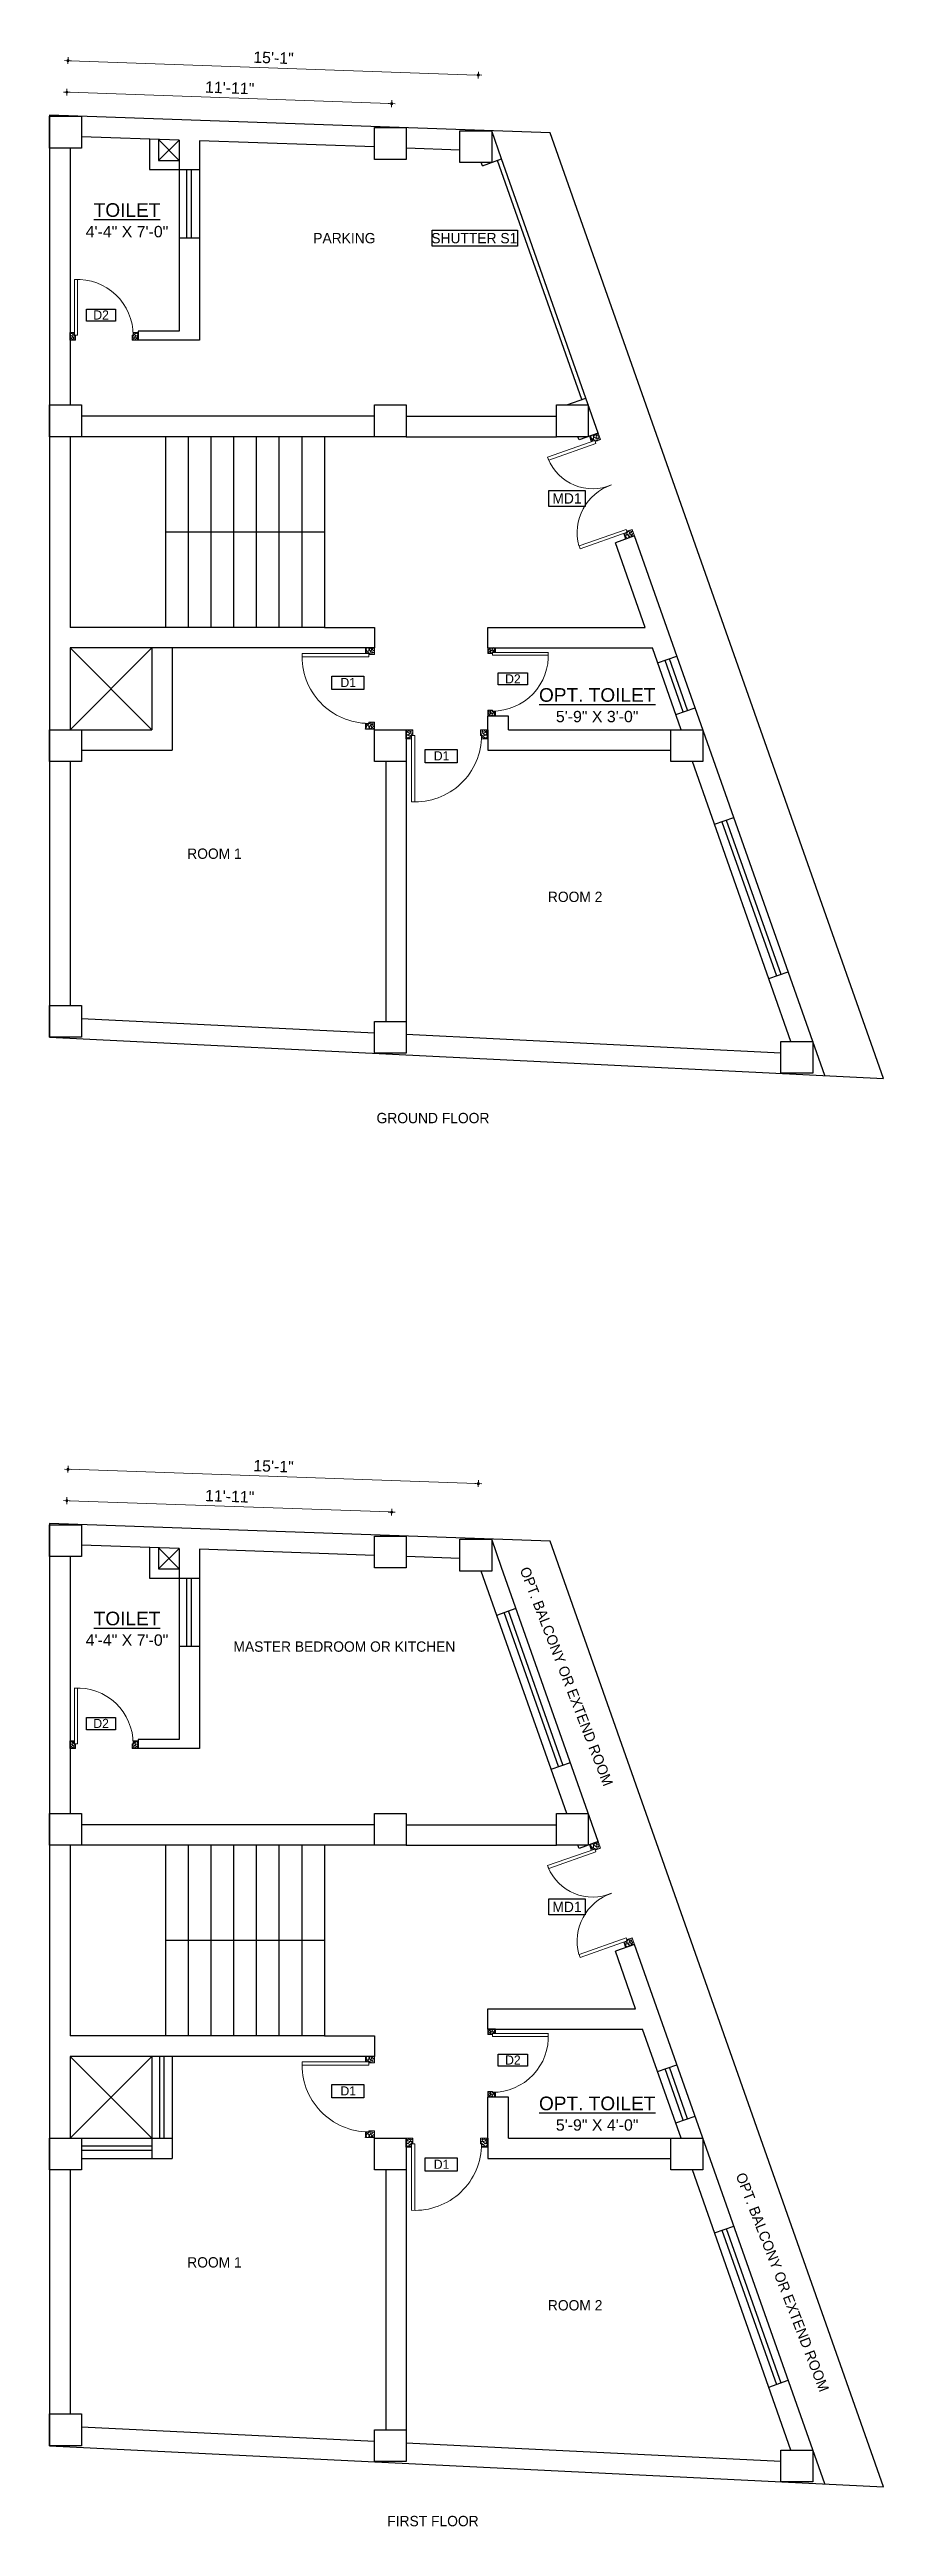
# Model space of a CAD drawing. Header units: inches. Extents: x -4105 to 11025, y -15557 to -3174.
# Drawn here: x 5422 to 5789, y -14174 to -13084 of the extents above; entities that cross this region are included whole.
import ezdxf

# ---------------------------------------------------------------- set-up
doc = ezdxf.new("R2010")
doc.units = ezdxf.units.IN
doc.header["$LTSCALE"] = 0.5
doc.header["$MEASUREMENT"] = 0
doc.header["$PDMODE"] = 66
for name, color, linetype, lineweight in [('door', 202, 'Continuous', 5), ('Ele', 7, 'Continuous', 30), ('hatch', 9, 'Continuous', 0), ('Toilet', 7, 'Continuous', 25), ('wall', 20, 'Continuous', 40)]:
    doc.layers.add(name, color=color, linetype=linetype, lineweight=lineweight)
doc.styles.add('arial', font='arial.ttf')
doc.styles.get("Standard").update_dxf_attribs({"font": 'arial.ttf'})
doc.dimstyles.new('S8', dxfattribs={"dimtxt": 5, "dimasz": 1, "dimexe": 6, "dimexo": 18, "dimgap": 1.9375, "dimtad": 1, "dimdec": 0, "dimzin": 3, "dimdsep": 46, "dimlunit": 4, "dimtxsty": 'Standard', "dimblk": 'dot 2', "dimcen": 12, "dimse1": 1, "dimse2": 1, "dimclrd": 1, "dimclre": 1, "dimclrt": 256, "dimadec": 0, "dimazin": 0, "dimtfac": 0.75, "dimtdec": 0, "dimtix": 1, "dimtmove": 1, "dimatfit": 3, "dimldrblk": 'DOT', "dimfxl": 1, "dimtolj": 1, "dimtzin": 0, "dimlwd": 9, "dimlwe": 9, "dimarcsym": 0})

msp = doc.modelspace()

# ---------------------------------------------------------------- texts
at = {"layer": 'Ele', "color": 0, "ltscale": 2, "char_height": 6, "attachment_point": 2}
for s, insert in [('{\\LTOILET\\fArial TUR|b0|i0|c162|p34;\\P\\fArial TUR|b0|i0|c0|p34;\\H0.8333x;\\l4\\fArial TUR|b0|i0|c162|p34;\'-4" X \\fArial TUR|b0|i0|c0|p34;7\\fArial TUR|b0|i0|c162|p34;\'-0"}', (5456.4, -13151.5)), ('{\\fArial TUR|b0|i0|c162|p34;\\LOPT. TOILET\\P\\fArial TUR|b0|i0|c0|p34;\\H0.8333x;\\l5\\fArial TUR|b0|i0|c162|p34;\'-\\fArial TUR|b0|i0|c0|p34;9\\fArial TUR|b0|i0|c162|p34;" X \\fArial TUR|b0|i0|c0|p34;3\\fArial TUR|b0|i0|c162|p34;\'-0"}', (5663.4, -13365)), ('{\\LTOILET\\fArial TUR|b0|i0|c162|p34;\\P\\fArial TUR|b0|i0|c0|p34;\\H0.8333x;\\l4\\fArial TUR|b0|i0|c162|p34;\'-4" X \\fArial TUR|b0|i0|c0|p34;7\\fArial TUR|b0|i0|c162|p34;\'-0"}', (5456.4, -13771.6)), ('{\\fArial TUR|b0|i0|c162|p34;\\LOPT. TOILET\\P\\fArial TUR|b0|i0|c0|p34;\\H0.8333x;\\l5\\fArial TUR|b0|i0|c162|p34;\'-\\fArial TUR|b0|i0|c0|p34;9\\fArial TUR|b0|i0|c162|p34;" X \\fArial TUR|b0|i0|c0|p34;4\\fArial TUR|b0|i0|c162|p34;\'-0"}', (5663.4, -13985.1))]:
    msp.add_mtext(s, dxfattribs=dict(at, insert=insert))
at = {"layer": 'Ele', "color": 0, "ltscale": 2, "style": 'arial'}
for s, insert, char_height, attachment_point in [('{\\fCentury Gothic|b0|i0|c0|p34;PARKING}', (5552.1, -13164.6), 4.55, 2), ('{\\fCentury Gothic|b0|i0|c0|p34;SHUTTER S1}', (5609.3, -13164.6), 4.55, 2), ('{\\fCentury Gothic|b0|i0|c0|p34;D2}', (5445, -13202.7), 4, 8), ('{\\fCentury Gothic|b0|i0|c0|p34;MD1}', (5650.1, -13279.2), 4.55, 2), ('{\\fCentury Gothic|b0|i0|c0|p34;D2}', (5626.3, -13362.9), 4, 8), ('{\\fCentury Gothic|b0|i0|c0|p34;D1}', (5553.8, -13360.5), 4, 2), ('{\\fCentury Gothic|b0|i0|c0|p34;D1}', (5594.9, -13392.8), 4, 2), ('{\\fCentury Gothic|b0|i0|c0|p34;ROOM 1}', (5494.9, -13435.6), 4.55, 2), ('{\\fCentury Gothic|b0|i0|c0|p34;ROOM 2}', (5653.7, -13454.6), 4.55, 2), ('{\\fCentury Gothic|b0|i0|c0|p34;GROUND FLOOR }', (5591.1, -13552), 4.55, 2), ('{\\fCentury Gothic|b0|i0|c0|p34;MASTER BEDROOM OR KITCHEN}', (5552.1, -13784.7), 4.55, 2), ('{\\fCentury Gothic|b0|i0|c0|p34;D2}', (5445, -13822.8), 4, 8), ('{\\fCentury Gothic|b0|i0|c0|p34;MD1}', (5650.1, -13899.3), 4.55, 2), ('{\\fCentury Gothic|b0|i0|c0|p34;D2}', (5626.3, -13971), 4, 8), ('{\\fCentury Gothic|b0|i0|c0|p34;D1}', (5553.8, -13980.6), 4, 2), ('{\\fCentury Gothic|b0|i0|c0|p34;D1}', (5594.9, -14012.9), 4, 2), ('{\\fCentury Gothic|b0|i0|c0|p34;ROOM 1}', (5494.9, -14055.8), 4.55, 2), ('{\\fCentury Gothic|b0|i0|c0|p34;ROOM 2}', (5653.7, -14074.7), 4.55, 2), ('{\\fCentury Gothic|b0|i0|c0|p34;FIRST FLOOR }', (5591.1, -14169.7), 4.55, 2)]:
    msp.add_mtext(s, dxfattribs=dict(at, insert=insert, char_height=char_height, attachment_point=attachment_point))
at = {"layer": 'Ele', "color": 0, "ltscale": 2, "char_height": 4.55, "attachment_point": 2, "rotation": 291.1437, "style": 'arial'}
for insert in [(5652, -13799.3), (5747.1, -14066)]:
    msp.add_mtext('{\\fCentury Gothic|b0|i0|c0|p34;OPT. BALCONY OR EXTEND ROOM}', dxfattribs=dict(at, insert=insert))

# ---------------------------------------------------------------- blocks, each defined once
blk = doc.blocks.new('dot1')
at = {"layer": 'hatch'}
h = blk.add_hatch(color=256, dxfattribs=at)
edge = h.paths.add_edge_path()
edge.add_arc((0, 0), 1, 0, 360)
for p, q in [((3, 0), (-3, 0)), ((0, 3), (0, -3))]:
    blk.add_line(p, q, dxfattribs=at)
blk.add_circle((0, 0), 1, dxfattribs=at)
blk = doc.blocks.new('dot 2')
at = {"layer": 'hatch', "xscale": 0.5, "yscale": 0.5, "zscale": 0.5}
blk.add_blockref('dot1', (0, 0), dxfattribs=at)
blk = doc.blocks.new('*D850')
at = {"layer": 'Defpoints', "color": 0, "transparency": 16777216}
for p in [(5429.9, -13102.6), (5429.3, -13120.2), (5572.3, -13125.2)]:
    blk.add_point(p, dxfattribs=at)
at = {"layer": 'Toilet', "color": 1, "lineweight": 9, "transparency": 16777216}
blk.add_line((5571.9, -13107.6), (5430.9, -13102.6), dxfattribs=at)
for p, rotation in [((5429.9, -13102.6), 177.9779001232576), ((5572.9, -13107.7), 357.9779001232576)]:
    blk.add_blockref('dot 2', p, dxfattribs=dict(at, rotation=rotation))
at = {"layer": 'Toilet', "transparency": 16777216, "insert": (5501.6, -13100.7), "char_height": 5, "attachment_point": 5, "rotation": 357.9779}
blk.add_mtext('\\A1;11\'-11"', dxfattribs=at)
blk = doc.blocks.new('_Dot')
at = {"color": 0, "linetype": 'ByBlock', "lineweight": -2}
blk.add_line((-0.5, 0), (-1, 0), dxfattribs=at)
at = {"color": 0, "linetype": 'ByBlock', "const_width": 0.5}
blk.add_lwpolyline([(-0.25, 0, 1), (0.25, 0, 1)], format="xyb", close=True, dxfattribs=at)
blk = doc.blocks.new('*D851')
at = {"layer": 'Defpoints', "color": 0, "transparency": 16777216}
for p in [(5430.4, -13088.7), (5429.3, -13120.2), (5610, -13126.6)]:
    blk.add_point(p, dxfattribs=at)
at = {"layer": 'Toilet', "color": 1, "lineweight": 9, "transparency": 16777216}
blk.add_line((5610.1, -13095.1), (5431.4, -13088.8), dxfattribs=at)
for p, rotation in [((5430.4, -13088.7), 177.9779001232572), ((5611.1, -13095.1), 357.9779001232572)]:
    blk.add_blockref('dot 2', p, dxfattribs=dict(at, rotation=rotation))
at = {"layer": 'Toilet', "transparency": 16777216, "insert": (5520.9, -13087.5), "char_height": 5, "attachment_point": 5, "rotation": 357.9779}
blk.add_mtext('\\A1;15\'-1"', dxfattribs=at)
blk = doc.blocks.new('A$C27B36B59')
at = {"layer": 'door'}
for p, q in [((0, 4), (0, 0)), ((2.5, 4), (0, 4)), ((0, 0), (3, 0)), ((2.5, 2.5), (2.5, 4)), ((3, 2.5), (2.5, 2.5)), ((3, 0), (3, 2.5))]:
    blk.add_line(p, q, dxfattribs=at)
for centre, radius, start, end in [((-1.4, -0.5), 4.75, 22.1411, 72.838), ((1.3, 2.1), 1.64, 45.138, 144.8948), ((2.2, 0.3), 2.49, 83.3149, 152.658), ((0.1, 0.4), 2.05, 349.4875, 93.6805), ((2, -0.5), 2.01, 58.7447, 166.495), ((-0.1, 0.3), 1.13, 343.542, 86.947), ((2.1, -0.4), 1.17, 38.2816, 160.1519)]:
    blk.add_arc(centre, radius, start, end, dxfattribs=at)
blk = doc.blocks.new('D2')
at = {"layer": 'door'}
for p, q in [((74474, 24047.6), (74474, 24018.1)), ((74474, 24047.6), (74475.5, 24047.6)), ((74475.5, 24047.6), (74475.5, 24018.1))]:
    blk.add_line(p, q, dxfattribs=at)
blk.add_arc((74474, 24047.6), 29.5, 180, 272.9146, dxfattribs=at)
at = {"layer": 'door', "xscale": -1, "rotation": 180}
blk.add_blockref('A$C27B36B59', (74442, 24050.1), dxfattribs=at)
at = {"layer": 'door', "rotation": 180}
blk.add_blockref('A$C27B36B59', (74478, 24050.1), dxfattribs=at)
blk = doc.blocks.new('*D860')
at = {"layer": 'Defpoints', "color": 0, "transparency": 16777216}
for p in [(5429.9, -13722.7), (5429.3, -13740.3), (5572.3, -13745.3)]:
    blk.add_point(p, dxfattribs=at)
at = {"layer": 'Toilet', "color": 1, "lineweight": 9, "transparency": 16777216}
blk.add_line((5571.9, -13727.7), (5430.9, -13722.8), dxfattribs=at)
for p, rotation in [((5429.9, -13722.7), 177.9779001232576), ((5572.9, -13727.8), 357.9779001232576)]:
    blk.add_blockref('dot 2', p, dxfattribs=dict(at, rotation=rotation))
at = {"layer": 'Toilet', "transparency": 16777216, "insert": (5501.6, -13720.8), "char_height": 5, "attachment_point": 5, "rotation": 357.9779}
blk.add_mtext('\\A1;11\'-11"', dxfattribs=at)
blk = doc.blocks.new('*D861')
at = {"layer": 'Defpoints', "color": 0, "transparency": 16777216}
for p in [(5430.4, -13708.9), (5429.3, -13740.3), (5610, -13746.7)]:
    blk.add_point(p, dxfattribs=at)
at = {"layer": 'Toilet', "color": 1, "lineweight": 9, "transparency": 16777216}
blk.add_line((5610.1, -13715.2), (5431.4, -13708.9), dxfattribs=at)
for p, rotation in [((5430.4, -13708.9), 177.9779001232572), ((5611.1, -13715.2), 357.9779001232572)]:
    blk.add_blockref('dot 2', p, dxfattribs=dict(at, rotation=rotation))
at = {"layer": 'Toilet', "transparency": 16777216, "insert": (5520.9, -13707.6), "char_height": 5, "attachment_point": 5, "rotation": 357.9779}
blk.add_mtext('\\A1;15\'-1"', dxfattribs=at)

# ---------------------------------------------------------------- dimensions: what is measured, and where the dimension line sits
at = {"layer": 'Toilet'}
for p1, p2, distance, picture, middle in [((5610, -13126.6), (5429.3, -13120.2), -31.4, '*D851', (5520.9, -13087.5)), ((5572.3, -13125.2), (5429.3, -13120.2), -17.6, '*D850', (5501.6, -13100.7)), ((5610, -13746.7), (5429.3, -13740.3), -31.4, '*D861', (5520.9, -13707.6)), ((5572.3, -13745.3), (5429.3, -13740.3), -17.6, '*D860', (5501.6, -13720.8))]:
    dim = msp.add_aligned_dim(p1=p1, p2=p2, distance=distance, dimstyle='S8', override={"dimfxl": 2, "dimfxlon": 1, "dimarcsym": 1}, dxfattribs=at)
    dim.commit()
    dim.dimension.update_dxf_attribs({"geometry": picture, "text_midpoint": middle})

# ---------------------------------------------------------------- linework, layer by layer
at = {"layer": 'door', "ltscale": 0.5}
for p, q in [((5662.3, -13256), (5641.6, -13263.3)), ((5662.8, -13257.3), (5642.1, -13264.6)), ((5660, -13254.1), (5660.8, -13256.4)), ((5662.3, -13256), (5662.8, -13257.3)), ((5662.6, -13256.4), (5664.9, -13255.6)), ((5642.1, -13264.6), (5641.6, -13263.3)), ((5676.1, -13295.1), (5655.4, -13302.4)), ((5655.4, -13302.4), (5655.9, -13303.7)), ((5676.6, -13296.4), (5655.9, -13303.7)), ((5676, -13299.3), (5675.2, -13297)), ((5676.6, -13296.4), (5676.1, -13295.1)), ((5676.5, -13295.9), (5678.8, -13295.1)), ((5679.8, -13298), (5678.8, -13295.1)), ((5662.3, -13876.1), (5641.6, -13883.4)), ((5662.8, -13877.4), (5642.1, -13884.7)), ((5660, -13874.2), (5660.8, -13876.5)), ((5662.3, -13876.1), (5662.8, -13877.4)), ((5662.6, -13876.5), (5664.9, -13875.7)), ((5642.1, -13884.7), (5641.6, -13883.4)), ((5676.1, -13915.2), (5655.4, -13922.5)), ((5655.4, -13922.5), (5655.9, -13923.8)), ((5676.6, -13916.5), (5655.9, -13923.8)), ((5676, -13919.5), (5675.2, -13917.1)), ((5676.6, -13916.5), (5676.1, -13915.2)), ((5676.5, -13916), (5678.8, -13915.2)), ((5679.8, -13918.1), (5678.8, -13915.2))]:
    msp.add_line(p, q, dxfattribs=at)
for centre, radius, start, end in [((5661.4, -13256.1), 21.1, 202.3148, 293.1551), ((5676.7, -13296.5), 22.1, 108.3541, 195.4336), ((5661.4, -13876.2), 21.1, 202.3148, 293.1551), ((5676.7, -13916.6), 22.1, 108.3541, 195.4336)]:
    msp.add_arc(centre, radius, start, end, dxfattribs=at)
at = {"layer": 'Ele', "color": 0, "ltscale": 2}
for points in [[(5438.5, -13198.1), (5451.4, -13198.1), (5451.4, -13203.4), (5438.5, -13203.4)], [(5619.8, -13358.2), (5632.7, -13358.2), (5632.7, -13363.6), (5619.8, -13363.6)], [(5560.6, -13365.6), (5546.6, -13365.6), (5546.6, -13359.7), (5560.6, -13359.7)], [(5601.7, -13397.9), (5587.7, -13397.9), (5587.7, -13392), (5601.7, -13392)], [(5438.5, -13818.2), (5451.4, -13818.2), (5451.4, -13823.6), (5438.5, -13823.6)], [(5619.8, -13966.4), (5632.7, -13966.4), (5632.7, -13971.7), (5619.8, -13971.7)], [(5560.6, -13985.7), (5546.6, -13985.7), (5546.6, -13979.8), (5560.6, -13979.8)], [(5601.7, -14018), (5587.7, -14018), (5587.7, -14012.1), (5601.7, -14012.1)]]:
    msp.add_lwpolyline(points, close=True, dxfattribs=at)
at = {"layer": 'Toilet'}
for p, q in [((5642.7, -13120.5), (5422.3, -13112.7)), ((5422.3, -13112.7), (5422.3, -13518.7)), ((5431.3, -13127.2), (5431.3, -13207.8)), ((5479.3, -13123.7), (5436.3, -13122.2)), ((5466.3, -13123.2), (5466.3, -13136.7)), ((5470.3, -13123.4), (5470.3, -13132.7)), ((5470.3, -13123.4), (5479.3, -13132.7)), ((5470.3, -13132.7), (5479.3, -13123.7)), ((5479.3, -13123.7), (5479.3, -13207.8)), ((5488.3, -13124), (5488.3, -13211.8)), ((5565.3, -13126.7), (5488.3, -13124)), ((5603, -13128.1), (5579.3, -13127.2)), ((5621.3, -13132), (5617, -13119.6)), ((5789.4, -13536.8), (5642.7, -13120.5)), ((5466.3, -13136.7), (5479.3, -13136.7)), ((5470.3, -13132.7), (5479.3, -13132.7)), ((5479.3, -13136.7), (5488.3, -13136.7)), ((5482.8, -13166.7), (5482.8, -13136.7)), ((5484.8, -13166.7), (5484.8, -13136.7)), ((5612.9, -13135), (5612.3, -13133.6)), ((5612.9, -13135), (5621.3, -13132)), ((5656.6, -13237.9), (5619.5, -13132.7)), ((5658.4, -13237.3), (5621.3, -13132)), ((5479.3, -13166.7), (5488.3, -13166.7)), ((5431.3, -13207.8), (5431.3, -13240.3)), ((5479.3, -13207.8), (5461.3, -13207.8)), ((5461.3, -13207.8), (5461.3, -13211.8)), ((5488.3, -13211.8), (5461.3, -13211.8)), ((5650, -13240.3), (5658.4, -13237.3)), ((5663.9, -13252.7), (5658.4, -13237.3)), ((5565.3, -13245.3), (5436.3, -13245.3)), ((5579.3, -13245.3), (5645.5, -13245.3)), ((5565.3, -13254.3), (5431.3, -13254.3)), ((5431.3, -13254.3), (5431.3, -13338.3)), ((5473.3, -13254.3), (5473.3, -13296.3)), ((5483.3, -13254.3), (5483.3, -13296.3)), ((5493.3, -13254.3), (5493.3, -13296.3)), ((5503.3, -13254.3), (5503.3, -13296.3)), ((5513.3, -13254.3), (5513.3, -13296.3)), ((5523.3, -13254.3), (5523.3, -13296.3)), ((5533.3, -13254.3), (5533.3, -13296.3)), ((5543.3, -13254.3), (5543.3, -13296.3)), ((5579.3, -13254.3), (5645.5, -13254.3)), ((5655.4, -13255.7), (5654.9, -13254.3)), ((5663.9, -13252.7), (5655.4, -13255.7)), ((5543.3, -13296.3), (5473.3, -13296.3)), ((5473.3, -13296.3), (5473.3, -13338.3)), ((5483.3, -13296.3), (5483.3, -13338.3)), ((5493.3, -13296.3), (5493.3, -13338.3)), ((5503.3, -13296.3), (5503.3, -13338.3)), ((5513.3, -13296.3), (5513.3, -13338.3)), ((5523.3, -13296.3), (5523.3, -13338.3)), ((5533.3, -13296.3), (5533.3, -13338.3)), ((5543.3, -13296.3), (5543.3, -13338.3)), ((5679.8, -13298), (5671.4, -13301)), ((5684.5, -13338.3), (5671.4, -13301)), ((5763.6, -13535.5), (5679.8, -13298)), ((5543.3, -13338.3), (5431.3, -13338.3)), ((5565.3, -13347.3), (5431.3, -13347.3)), ((5431.3, -13347.3), (5431.3, -13383.3)), ((5431.3, -13383.3), (5467.3, -13347.3)), ((5467.3, -13383.3), (5431.3, -13347.3)), ((5467.3, -13347.3), (5467.3, -13383.3)), ((5476.3, -13347.3), (5476.3, -13392.3)), ((5543.3, -13338.3), (5565.3, -13338.3)), ((5565.3, -13338.3), (5565.3, -13347.3)), ((5615.3, -13347.3), (5615.3, -13338.3)), ((5615.3, -13338.3), (5684.5, -13338.3)), ((5615.3, -13347.3), (5687.7, -13347.3)), ((5700.4, -13383.3), (5687.7, -13347.3)), ((5690, -13353.9), (5698.5, -13350.9)), ((5701.3, -13375.4), (5693.3, -13352.8)), ((5703.2, -13374.7), (5695.2, -13352.1)), ((5615.3, -13383.3), (5615.3, -13377.3)), ((5624.3, -13377.3), (5615.3, -13377.3)), ((5624.3, -13383.3), (5624.3, -13377.3)), ((5698, -13376.6), (5706.5, -13373.6)), ((5436.3, -13383.3), (5467.3, -13383.3)), ((5615.3, -13383.3), (5615.3, -13392.3)), ((5624.3, -13383.3), (5700.4, -13383.3)), ((5431.3, -13397.3), (5431.3, -13504.7)), ((5436.3, -13392.3), (5476.3, -13392.3)), ((5570.3, -13397.3), (5570.3, -13511.7)), ((5579.3, -13397.3), (5579.3, -13517.6)), ((5615.3, -13392.3), (5695.9, -13392.3)), ((5748.7, -13520.5), (5705.3, -13397.3)), ((5715, -13424.9), (5723.5, -13422)), ((5718.3, -13423.8), (5742.3, -13491.7)), ((5720.2, -13423.1), (5744.2, -13491)), ((5739, -13492.9), (5747.5, -13489.9)), ((5436.3, -13510.4), (5565.3, -13516.7)), ((5422.3, -13518.7), (5789.4, -13536.8)), ((5579.3, -13517.4), (5744.3, -13525.5)), ((5642.7, -13740.6), (5422.3, -13732.8)), ((5422.3, -13732.8), (5422.3, -14138.8)), ((5621.3, -13752.1), (5617, -13739.7)), ((5431.3, -13747.3), (5431.3, -13827.9)), ((5479.3, -13743.8), (5436.3, -13742.3)), ((5466.3, -13743.4), (5466.3, -13756.8)), ((5470.3, -13743.5), (5470.3, -13752.8)), ((5470.3, -13743.5), (5479.3, -13752.8)), ((5470.3, -13752.8), (5479.3, -13743.8)), ((5479.3, -13743.8), (5479.3, -13827.9)), ((5565.3, -13746.9), (5488.3, -13744.1)), ((5488.3, -13744.1), (5488.3, -13831.9)), ((5603, -13748.2), (5579.3, -13747.3)), ((5789.4, -14156.9), (5642.7, -13740.6)), ((5466.3, -13756.8), (5479.3, -13756.8)), ((5470.3, -13752.8), (5479.3, -13752.8)), ((5479.3, -13756.8), (5488.3, -13756.8)), ((5482.8, -13786.8), (5482.8, -13756.8)), ((5484.8, -13786.8), (5484.8, -13756.8)), ((5650, -13860.4), (5612.3, -13753.7)), ((5658.4, -13857.4), (5621.3, -13752.1)), ((5619.2, -13773.1), (5627.7, -13770.1)), ((5646.4, -13839.8), (5622.5, -13771.9)), ((5648.3, -13839.1), (5624.4, -13771.2)), ((5479.3, -13786.8), (5488.3, -13786.8)), ((5431.3, -13827.9), (5431.3, -13860.4)), ((5479.3, -13827.9), (5461.3, -13827.9)), ((5461.3, -13827.9), (5461.3, -13831.9)), ((5488.3, -13831.9), (5461.3, -13831.9)), ((5643.1, -13841), (5651.6, -13838)), ((5663.9, -13872.8), (5658.4, -13857.4)), ((5565.3, -13865.4), (5436.3, -13865.4)), ((5579.3, -13865.4), (5645.5, -13865.4)), ((5431.3, -13874.4), (5431.3, -13958.4)), ((5565.3, -13874.4), (5431.3, -13874.4)), ((5473.3, -13874.4), (5473.3, -13916.4)), ((5483.3, -13874.4), (5483.3, -13916.4)), ((5493.3, -13874.4), (5493.3, -13916.4)), ((5503.3, -13874.4), (5503.3, -13916.4)), ((5513.3, -13874.4), (5513.3, -13916.4)), ((5523.3, -13874.4), (5523.3, -13916.4)), ((5533.3, -13874.4), (5533.3, -13916.4)), ((5543.3, -13874.4), (5543.3, -13916.4)), ((5579.3, -13874.4), (5645.5, -13874.4)), ((5655.4, -13875.8), (5654.9, -13874.4)), ((5663.9, -13872.8), (5655.4, -13875.8)), ((5543.3, -13916.4), (5473.3, -13916.4)), ((5473.3, -13916.4), (5473.3, -13958.4)), ((5483.3, -13916.4), (5483.3, -13958.4)), ((5493.3, -13916.4), (5493.3, -13958.4)), ((5503.3, -13916.4), (5503.3, -13958.4)), ((5513.3, -13916.4), (5513.3, -13958.4)), ((5523.3, -13916.4), (5523.3, -13958.4)), ((5533.3, -13916.4), (5533.3, -13958.4)), ((5543.3, -13916.4), (5543.3, -13958.4)), ((5679.8, -13918.1), (5671.4, -13921.1)), ((5680.3, -13946.4), (5671.4, -13921.1)), ((5763.6, -14155.6), (5679.8, -13918.1)), ((5615.3, -13955.4), (5615.3, -13946.4)), ((5615.3, -13946.4), (5680.3, -13946.4)), ((5543.3, -13958.4), (5431.3, -13958.4)), ((5543.3, -13958.4), (5565.3, -13958.4)), ((5565.3, -13958.4), (5565.3, -13967.4)), ((5615.3, -13955.4), (5683.4, -13955.4)), ((5700.4, -14003.4), (5683.4, -13955.4)), ((5431.3, -13967.4), (5431.3, -14003.4)), ((5565.3, -13967.4), (5431.3, -13967.4)), ((5431.3, -14003.4), (5467.3, -13967.4)), ((5467.3, -14003.4), (5431.3, -13967.4)), ((5467.3, -13967.4), (5467.3, -14003.4)), ((5470.8, -14003.4), (5470.8, -13967.4)), ((5472.8, -14003.4), (5472.8, -13967.4)), ((5476.3, -13967.4), (5476.3, -14012.4)), ((5690, -13974.1), (5698.5, -13971.1)), ((5701.3, -13995.5), (5693.3, -13972.9)), ((5703.2, -13994.9), (5695.2, -13972.2)), ((5615.3, -14003.4), (5615.3, -13985.4)), ((5624.3, -13985.4), (5615.3, -13985.4)), ((5624.3, -14003.4), (5624.3, -13985.4)), ((5698, -13996.7), (5706.5, -13993.7)), ((5436.3, -14003.4), (5467.3, -14003.4)), ((5467.3, -14006.9), (5436.3, -14006.9)), ((5467.3, -14008.9), (5436.3, -14008.9)), ((5436.3, -14012.4), (5476.3, -14012.4)), ((5467.3, -14003.4), (5467.3, -14012.4)), ((5467.3, -14003.4), (5476.3, -14003.4)), ((5615.3, -14003.4), (5615.3, -14012.4)), ((5615.3, -14012.4), (5695.9, -14012.4)), ((5624.3, -14003.4), (5700.4, -14003.4)), ((5431.3, -14017.4), (5431.3, -14124.8)), ((5570.3, -14017.4), (5570.3, -14131.8)), ((5579.3, -14017.4), (5579.3, -14137.7)), ((5748.7, -14140.7), (5705.3, -14017.4)), ((5715, -14045.1), (5723.5, -14042.1)), ((5718.3, -14043.9), (5742.3, -14111.8)), ((5720.2, -14043.2), (5744.2, -14111.1)), ((5739, -14113), (5747.5, -14110)), ((5436.3, -14130.5), (5565.3, -14136.8)), ((5422.3, -14138.8), (5789.4, -14156.9)), ((5579.3, -14137.5), (5744.3, -14145.6))]:
    msp.add_line(p, q, dxfattribs=at)
for points in [[(5422.3, -13113.2), (5436.3, -13113.2), (5436.3, -13127.2), (5422.3, -13127.2)], [(5565.3, -13118.2), (5579.3, -13118.2), (5579.3, -13132.2), (5565.3, -13132.2)], [(5603, -13119.6), (5617, -13119.6), (5617, -13133.6), (5603, -13133.6)], [(5590.7, -13163.4), (5628.3, -13163.4), (5628.3, -13170.4), (5590.7, -13170.4)], [(5422.3, -13240.3), (5436.3, -13240.3), (5436.3, -13254.3), (5422.3, -13254.3)], [(5565.3, -13240.3), (5579.3, -13240.3), (5579.3, -13254.3), (5565.3, -13254.3)], [(5645.5, -13240.3), (5659.5, -13240.3), (5659.5, -13254.3), (5645.5, -13254.3)], [(5642.1, -13278), (5658.1, -13278), (5658.1, -13285), (5642.1, -13285)], [(5422.3, -13383.3), (5436.3, -13383.3), (5436.3, -13397.3), (5422.3, -13397.3)], [(5565.3, -13383.3), (5579.3, -13383.3), (5579.3, -13397.3), (5565.3, -13397.3)], [(5695.9, -13383.3), (5709.9, -13383.3), (5709.9, -13397.3), (5695.9, -13397.3)], [(5422.3, -13504.7), (5436.3, -13504.7), (5436.3, -13518.7), (5422.3, -13518.7)], [(5565.3, -13511.7), (5579.3, -13511.7), (5579.3, -13525.7), (5565.3, -13525.7)], [(5744.3, -13520.5), (5758.3, -13520.5), (5758.3, -13534.5), (5744.3, -13534.5)], [(5422.3, -13733.3), (5436.3, -13733.3), (5436.3, -13747.3), (5422.3, -13747.3)], [(5565.3, -13738.3), (5579.3, -13738.3), (5579.3, -13752.3), (5565.3, -13752.3)], [(5603, -13739.7), (5617, -13739.7), (5617, -13753.7), (5603, -13753.7)], [(5422.3, -13860.4), (5436.3, -13860.4), (5436.3, -13874.4), (5422.3, -13874.4)], [(5565.3, -13860.4), (5579.3, -13860.4), (5579.3, -13874.4), (5565.3, -13874.4)], [(5645.5, -13860.4), (5659.5, -13860.4), (5659.5, -13874.4), (5645.5, -13874.4)], [(5642.1, -13898.1), (5658.1, -13898.1), (5658.1, -13905.1), (5642.1, -13905.1)], [(5422.3, -14003.4), (5436.3, -14003.4), (5436.3, -14017.4), (5422.3, -14017.4)], [(5565.3, -14003.4), (5579.3, -14003.4), (5579.3, -14017.4), (5565.3, -14017.4)], [(5695.9, -14003.4), (5709.9, -14003.4), (5709.9, -14017.4), (5695.9, -14017.4)], [(5422.3, -14124.8), (5436.3, -14124.8), (5436.3, -14138.8), (5422.3, -14138.8)], [(5565.3, -14131.8), (5579.3, -14131.8), (5579.3, -14145.8), (5565.3, -14145.8)], [(5744.3, -14140.7), (5758.3, -14140.7), (5758.3, -14154.7), (5744.3, -14154.7)]]:
    msp.add_lwpolyline(points, close=True, dxfattribs=at)

# ---------------------------------------------------------------- block references
at = {"layer": 'door', "yscale": 1.023696682466134, "zscale": 1.023696682464479}
for p, xscale, rotation in [((5663.9, -13252.7), -1.023696682466134, 109.4150373032658), ((5679.8, -13298), 1.023696682466134, 109.4150373032659), ((5663.9, -13872.8), -1.023696682466134, 109.4150373032658), ((5679.8, -13918.1), 1.023696682466134, 109.4150373032659)]:
    msp.add_blockref('A$C27B36B59', p, dxfattribs=dict(at, xscale=xscale, rotation=rotation))
at = {"layer": 'wall', "color": 2, "linetype": 'ByBlock'}
for p, xscale, yscale, zscale, rotation in [((67496.2, 6830), 0.8333333333285103, 0.8333333333285103, 0.8333333333267571, 180), ((-18334.7, -87360.4), -0.993758995122728, 0.993758995122728, 0.993758995122728, 270), ((25657, -75412.2), 0.8333333333285103, 0.8333333333285103, 0.8333333333267571, 90.00000000000001), ((67496.2, 6209.9), 0.8333333333285103, 0.8333333333285103, 0.8333333333267571, 180), ((25657, -76020.3), 0.8333333333285103, 0.8333333333285103, 0.8333333333267571, 90.00000000000001), ((-18334.7, -87980.5), -0.993758995122728, 0.993758995122728, 0.993758995122728, 270)]:
    msp.add_blockref('D2', p, dxfattribs=dict(at, xscale=xscale, yscale=yscale, zscale=zscale, rotation=rotation))
at = {"layer": 'wall', "color": 2, "linetype": 'ByBlock', "xscale": -0.993758995122728, "yscale": 0.993758995122728, "zscale": 0.993758995122728}
for p in [(79592.4, -37283.3), (79592.4, -37903.4)]:
    msp.add_blockref('D2', p, dxfattribs=at)

msp.set_redraw_order([(e.dxf.handle, doc.entitydb.next_handle()) for e in msp.query("TEXT MTEXT ATTDEF DIMENSION ARC_DIMENSION")])  # texts and dimensions are drawn at this point

doc.saveas('drawing.dxf')
